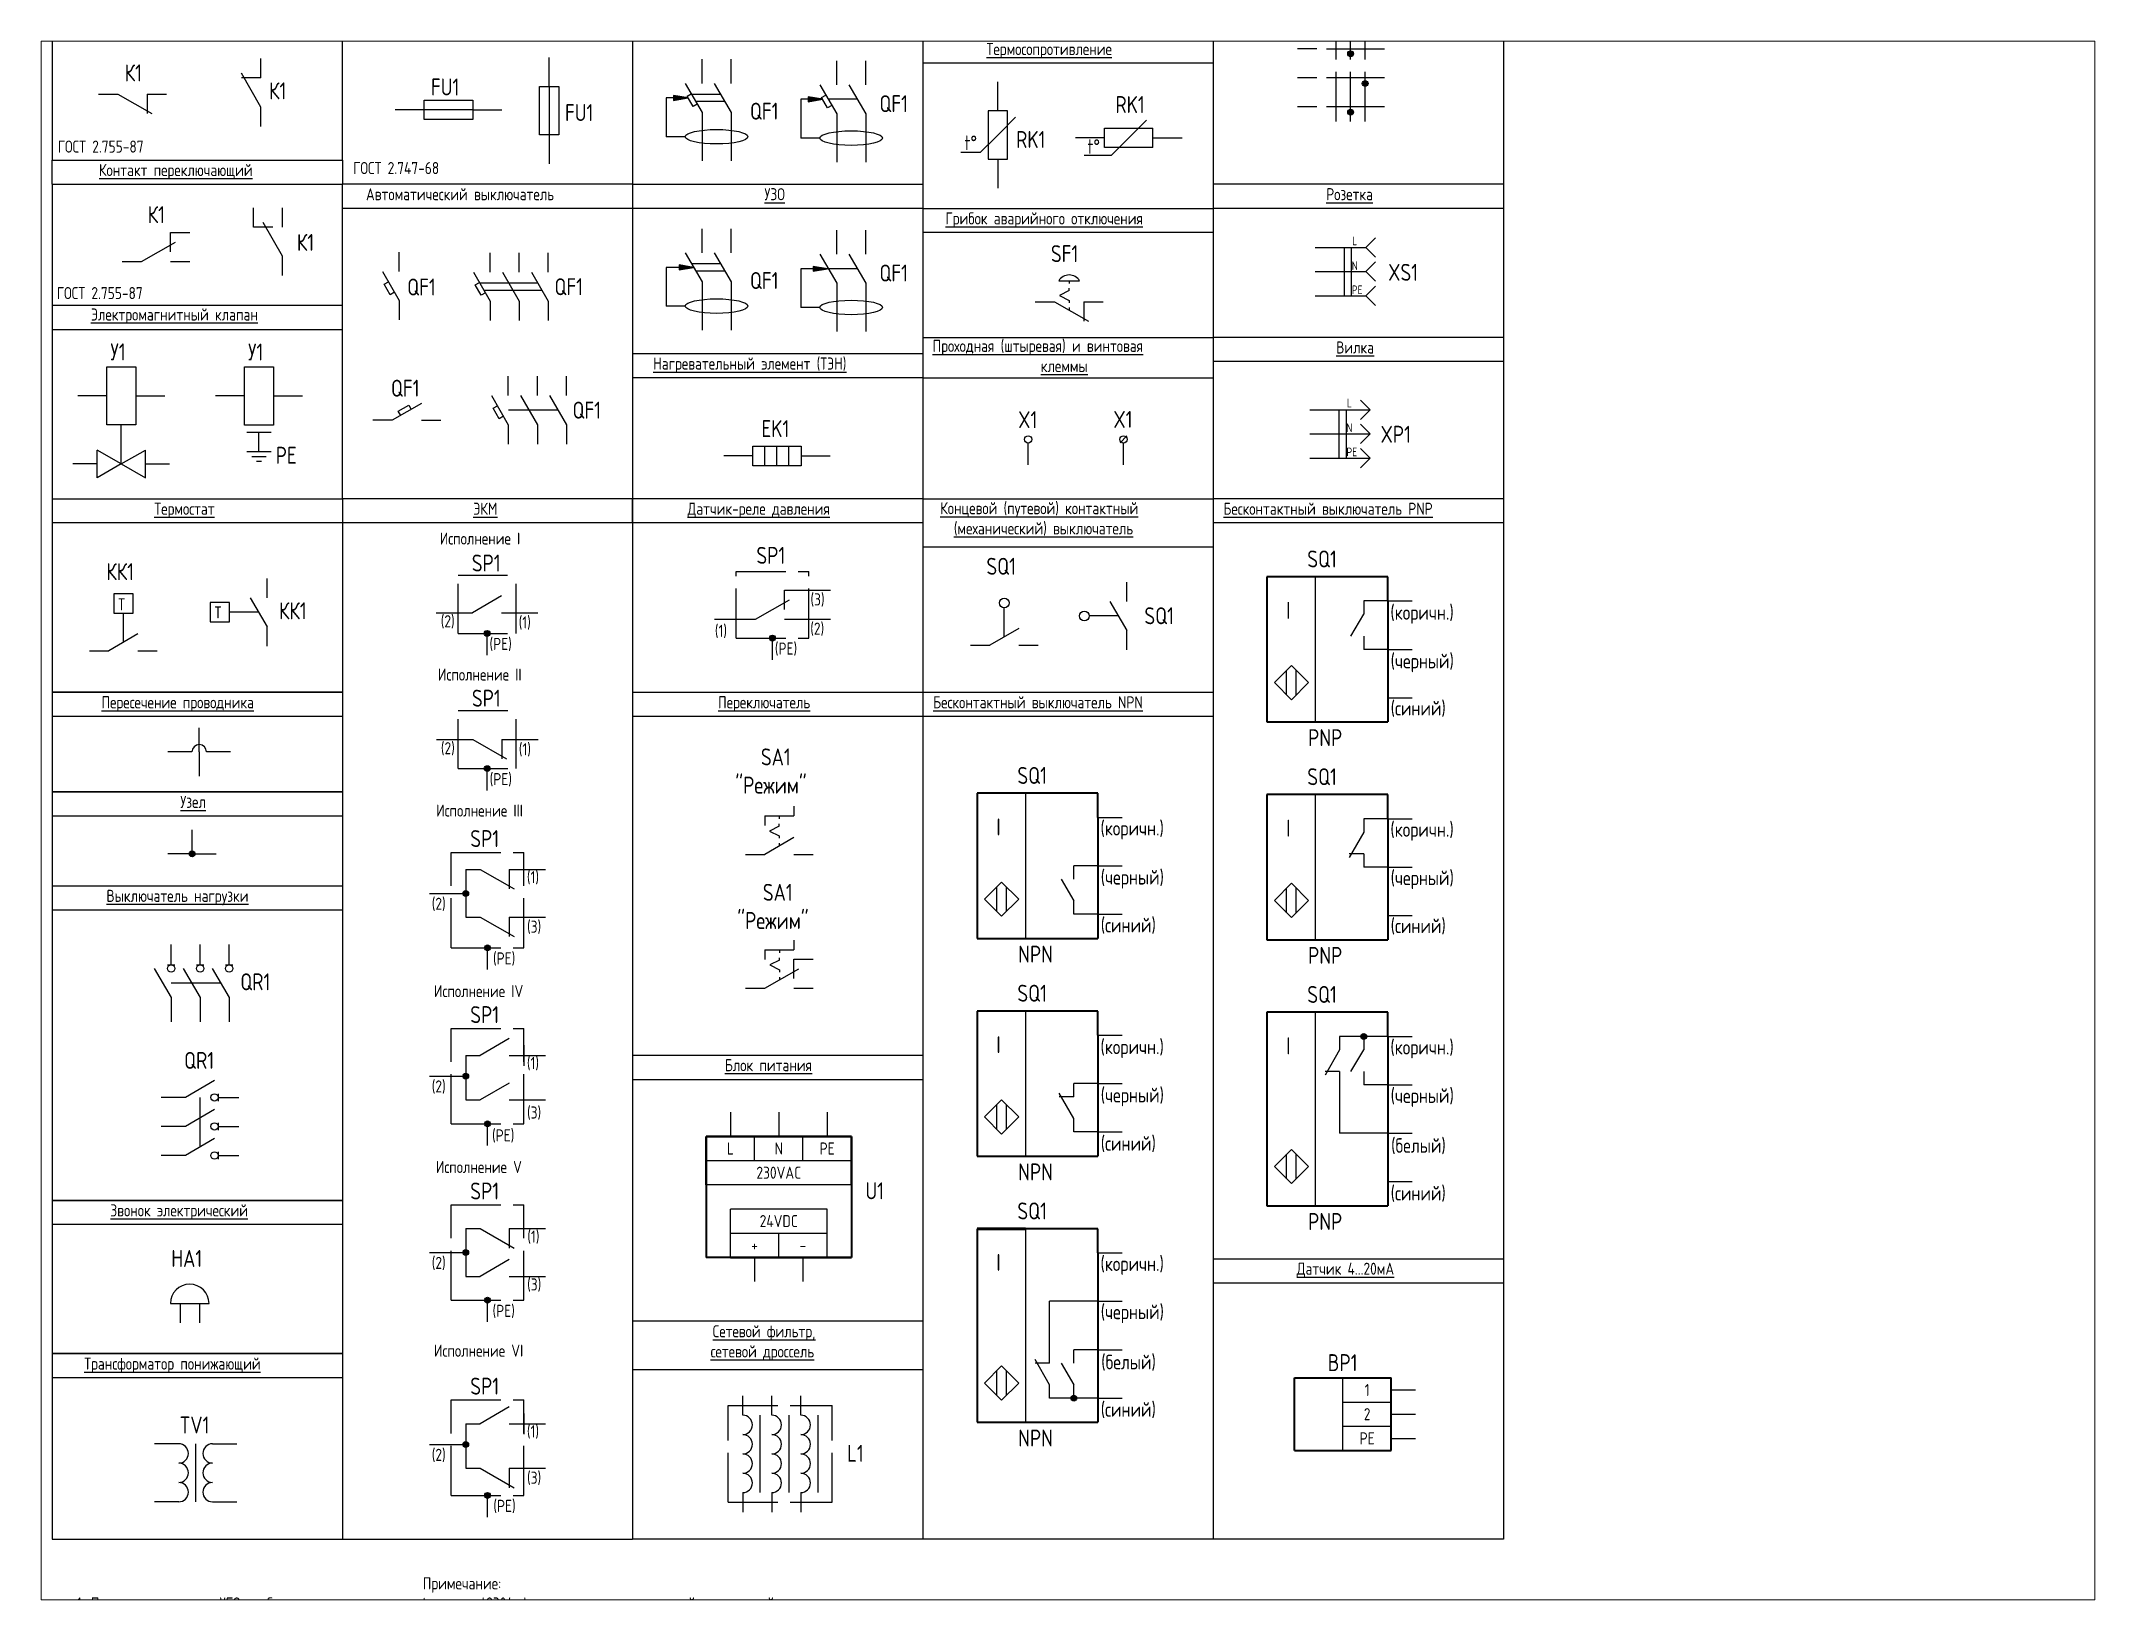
# Paper-space layout 'Лист1' of a CAD drawing. Header units: millimetres. Extents: x 26 to 231, y 20 to 176.
# The model-space entities are those that its viewports show. They can reach past a viewport. Long polylines and large blocks are cut down to what shows.
import ezdxf
from ezdxf.enums import TextEntityAlignment as Align

# ---------------------------------------------------------------- set-up
doc = ezdxf.new("R2010")
doc.units = ezdxf.units.MM
doc.set_wipeout_variables(frame=1)
doc.linetypes.add('ACAD_ISO02W100', pattern=[15, 12, -3])
doc.styles.add('GOST 2.304', font='CS_Gost2304.shx')
doc.styles.add('ГОСТ 2.304', font='CS_Gost2304.shx')

psp = doc.layouts.new('Лист1')

msp = doc.modelspace()

# ---------------------------------------------------------------- texts
at = {"color": 0, "linetype": 'Continuous', "lineweight": -2, "style": 'GOST 2.304'}
msp.add_text('t°', height=3, dxfattribs=at).set_placement((189.9, 288.57), align=Align.MIDDLE_CENTER)
at = {"linetype": 'Continuous', "lineweight": 25, "style": 'ГОСТ 2.304'}
for s, p in [('L', (268.75, 267.39)), ('N', (268.65, 262.26)), ('PE', (268.66, 257.27)), ('L', (267.63, 233.88)), ('N', (267.54, 228.75)), ('PE', (267.55, 223.76))]:
    msp.add_text(s, height=1.8, dxfattribs=at).set_placement(p)
at = {"style": 'ГОСТ 2.304'}
for s, height, p in [('SQ1', 3.5, (259.47, 200.8)), ('(3)', 2.5, (156.76, 192.94)), ('Т', 2.5, (13.65, 191.93)), ('Т', 2.5, (33.57, 190.24)), ('I', 3.5, (255.1, 190.18)), ('(коричн.)', 3, (276.64, 189.99)), ('(1)', 2.5, (137, 186.44)), ('(2)', 2.5, (156.72, 186.91)), ('(черный)', 3, (276.69, 179.95)), ('(синий)', 3, (276.7, 170.2)), ('PNP', 3.5, (259.63, 163.87)), ('SQ1', 3.5, (199.54, 156.06)), ('SQ1', 3.5, (259.47, 155.8)), ('I', 3.5, (195.18, 145.43)), ('(коричн.)', 3, (216.71, 145.4)), ('I', 3.5, (255.1, 145.18)), ('(коричн.)', 3, (276.64, 145.14)), ('(черный)', 3, (216.76, 135.26)), ('(черный)', 3, (276.69, 135.14)), ('(синий)', 3, (216.77, 125.38)), ('(синий)', 3, (276.7, 125.23)), ('NPN', 3.5, (199.71, 119.12)), ('PNP', 3.5, (259.63, 118.87)), ('SQ1', 3.5, (199.54, 111.06)), ('SQ1', 3.5, (259.47, 110.8)), ('I', 3.5, (195.18, 100.43)), ('(коричн.)', 3, (216.71, 100.21)), ('I', 3.5, (255.1, 100.18)), ('(коричн.)', 3, (276.64, 100.14)), ('(черный)', 3, (216.76, 90.25)), ('(черный)', 3, (276.69, 90.13)), ('(синий)', 3, (216.77, 80.26)), ('(белый)', 3, (276.8, 79.83)), ('NPN', 3.5, (199.71, 74.12)), ('(синий)', 3, (276.7, 69.98)), ('SQ1', 3.5, (199.54, 66.06)), ('PNP', 3.5, (259.63, 63.87)), ('I', 3.5, (195.18, 55.43)), ('(коричн.)', 3, (216.71, 55.4)), ('(черный)', 3, (216.76, 45.44)), ('(белый)', 3, (216.87, 35.08)), ('(синий)', 3, (216.77, 25.28)), ('NPN', 3.5, (199.71, 19.12))]:
    msp.add_text(s, height=height, dxfattribs=at).set_placement(p)
at = {"color": 7, "style": 'ГОСТ 2.304'}
msp.add_text('U1', height=3.5, dxfattribs=at).set_placement((170.05, 71.97), align=Align.MIDDLE_CENTER)
at = {"attachment_point": 1, "style": 'ГОСТ 2.304'}
for s, width, heights, insert, char_height in [('\\pi11.187;{\\LКонтакт размыкающий}', 60, [3.27], (0, 314.18), 2.5), ('\\pi16.906;Предохранитель', 60, [3.27], (60, 314.18), 2.5), ('\\pi19.617;{\\LДифавтомат}', 60, [3.27], (120, 314.18), 2.5), ('\\pi13.156;{\\LТермосопротивление}', 60, [3.27], (180, 309.18), 2.5), ('\\pi1.0831;К1', 6.0162, [0], (13.9, 304.76), 3.5), ('\\pi-0.22942;FU1', 6.0162, [0], (78.53, 301.84), 3.5), ('\\pi1.0831;К1', 6.0162, [0], (43.76, 301.05), 3.5), ('\\pi-0.31692;QF1', 6.0162, [0], (171.33, 298.39), 3.5), ('\\pi-0.40442;RK1', 6.0162, [0], (220.2, 298.21), 3.5), ('\\pi-0.22942;FU1', 6.0162, [0], (106.24, 296.55), 3.5), ('\\pi-0.31692;QF1', 6.0162, [0], (144.57, 296.84), 3.5), ('\\pi9.6875;{\\LКонтакт переключающий}', 60, [3.27], (0, 284.18), 2.5), ('\\pi4.875;Автоматический выключатель', 60, [3.27], (60, 279.18), 2.5), ('\\pi27.248;{\\LУЗО}', 60, [3.27], (120, 279.18), 2.5), ('\\pi23.375;{\\LРозетка}', 60, [3.27], (240, 279.18), 2.5), ('\\pi1.0831;К1', 6.0162, [0], (18.66, 275.46), 3.5), ('\\pi4.6562;{\\LГрибок аварийного отключения}', 60, [3.27], (180, 274.18), 2.5), ('\\pi1.0831;К1', 6.0162, [0], (49.5, 269.72), 3.5), ('\\pi-0.31692;QF1', 6.0162, [0], (171.33, 263.39), 3.5), ('\\pi-0.28006;SF1', 6.0162, [0], (206.74, 267.4), 3.5), ('\\pi-0.53567;XS1', 6.0162, [0], (276.72, 263.54), 3.5), ('\\pi-0.31692;QF1', 6.0162, [0], (73.72, 260.5), 3.5), ('\\pi-0.31692;QF1', 6.0162, [0], (104.16, 260.56), 3.5), ('\\pi-0.31692;QF1', 6.0162, [0], (144.57, 261.84), 3.5), ('\\pi7.9687;{\\LЭлектромагнитный клапан}', 60, [3.27], (0.06, 254.32), 2.5), ('\\pi0.99247;У1', 6.0162, [0], (11.06, 247.1), 3.5), ('\\pi0.99247;У1', 6.0162, [0], (39.52, 247.07), 3.5), ('\\pi2;{\\LПроходная (штыревая) и винтовая \\P\\pi24.375;клеммы}', 60, [8.02], (180, 247.84), 2.5), ('\\pi25.437;{\\LВилка}', 60, [3.27], (240, 247.51), 2.5), ('\\pi4.2485;{\\LНагревательный элемент (ТЭН)}', 60, [3.27], (120, 244.18), 2.5), ('\\pi-0.31692;QF1', 6.0162, [0], (70.36, 239.59), 3.5), ('\\pi-0.31692;QF1', 6.0162, [0], (107.89, 235.05), 3.5), ('\\pi-0.22942;EK1', 6.0162, [0], (146.86, 231.24), 3.5), ('\\pi0.90808;X1', 6.0162, [0], (198.79, 233.08), 3.5), ('\\pi0.90808;X1', 6.0162, [0], (218.47, 233.14), 3.5), ('\\pi-0.57942;XP1', 6.0162, [0], (275.19, 230.07), 3.5), ('\\pi0.73308;PE', 6.0162, [0], (45.48, 225.73), 3.5), ('\\pi21.117;{\\LТермостат}', 60, [3.27], (0, 214.18), 2.5), ('\\pi27.063;{\\LЭКМ}', 60, [3.27], (60, 214.18), 2.5), ('\\pi11.344;{\\LДатчик-реле давления}', 60, [3.27], (120, 214.18), 2.5), ('\\pi3.5937;{\\LКонцевой (путевой) контактный \\P\\pi6.4048;(механический) выключатель  }', 60, [8.55], (180, 214.29), 2.5), ('\\pi2.125;{\\LБесконтактный выключатель PNP}', 60, [2.24], (240, 214.18), 2.5), ('\\pi20.125;Исполнение I', 60, [0], (60, 208.03), 2.5), ('\\pi-0.45506;SP1', 6.0162, [0], (146.04, 205.05), 3.5), ('\\pi-0.40442;КК1', 6.0162, [0], (11.59, 201.68), 3.5), ('\\pi-0.45506;SP1', 6.0162, [0], (87.2, 203.46), 3.5), ('\\pi-0.54256;SQ1', 6.0162, [0], (193.68, 202.79), 3.5), ('\\pi-0.40442;КК1', 6.0162, [0], (47.28, 193.59), 3.5), ('\\pi-0.54256;SQ1', 6.0162, [0], (226.34, 192.56), 3.5), ('\\pi19.75;Исполнение II', 60, [0], (60, 179.91), 2.5), ('\\pi10.187;{\\LПересечение проводника}', 60, [3.27], (0, 174.18), 2.5), ('\\pi-0.45506;SP1', 6.0162, [0], (87.23, 175.52), 3.5), ('\\pi17.656;{\\LПереключатель}', 60, [3.27], (120, 174.18), 2.5), ('\\pi2.125;{\\LБесконтактный выключатель NPN}', 60, [3.27], (180, 174.18), 2.5), ('\\pi-0.71756;SA1\\P\\pi-6.0044;"Режим"', 6.0162, [0], (147.23, 163.39), 3.5), ('\\pi26.498;{\\LУзел}', 60, [3.27], (0, 153.59), 2.5), ('\\pi19.375;Исполнение III', 60, [0], (60, 151.81), 2.5), ('\\pi-0.45506;SP1', 6.0162, [0], (86.89, 146.51), 3.5), ('\\pi11.219;{\\LВыключатель нагрузки}', 60, [4.13], (0, 134.18), 2.5), ('\\pi-0.71756;SA1\\P\\pi-6.0044;"Режим"', 6.0162, [0], (147.63, 135.41), 3.5), ('\\pi-0.49192;QR1', 6.0162, [0], (39.39, 116.91), 3.5), ('\\pi18.938;Исполнение IV', 60, [0], (60, 114.49), 2.5), ('\\pi-0.45506;SP1', 6.0162, [0], (86.89, 110.13), 3.5), ('\\pi-0.49192;QR1', 6.0162, [0], (27.77, 100.67), 3.5), ('\\pi19.062;{\\LБлок питания}', 60, [9.46], (120, 99.19), 2.5), ('\\pi19.313;Исполнение V', 60, [0], (60, 78.15), 2.5), ('\\pi-0.45506;SP1', 6.0162, [0], (86.89, 73.68), 3.5), ('\\pi12.027;{\\LЗвонок электрический}', 60, [3.27], (0, 69.18), 2.5), ('\\pi-0.62317;HA1', 6.0162, [0], (25.25, 59.74), 3.5), ('\\pi17.281;{\\LДатчик 4...20мА}', 60, [9.46], (240, 57.12), 2.5), ('\\pi16.56;{\\LСетевой фильтр,\\P\\pi16.117;сетевой дроссель}', 60, [9.46], (120, 44.19), 2.5), ('\\pi18.938;Исполнение VI', 60, [0], (60, 40.18), 2.5), ('\\pi6.625;{\\LТрансформатор понижающий}', 60, [3.27], (0, 37.51), 2.5), ('BP1', 6.0162, [0], (263.71, 38.21), 3.5), ('\\pi-0.45506;SP1', 6.0162, [0], (86.89, 33.35), 3.5), ('TV1', 6.0162, [0], (26.34, 25.32), 3.5), ('\\pi1.2581;L1', 6.0162, [0], (163.08, 19.47), 3.5)]:
    msp.add_mtext_dynamic_manual_height_columns(s, width=width, gutter_width=25, heights=heights, dxfattribs=dict(at, insert=insert, char_height=char_height))
at = {"style": 'ГОСТ 2.304'}
for s, insert, char_height, width, attachment_point in [('ГОСТ 2.755-87', (1.15, 289.02), 2.5, 23.5594, 1), ('ГОСТ 2.747-68', (62.22, 284.59), 2.5, 23.7563, 1), ('ГОСТ 2.755-87', (0.97, 258.75), 2.5, 23.5594, 1), ('(2)', (80.33, 190.93), 2.5, 2.9935, 1), ('(1)', (96.44, 190.69), 2.5, 2.9935, 1), ('(PE)', (90.41, 186.24), 2.5, 2.9935, 1), ('(PE)', (149.4, 185.28), 2.5, 2.9935, 1), ('(2)', (80.36, 164.7), 2.5, 2.9935, 1), ('(1)', (96.47, 164.47), 2.5, 2.9935, 1), ('(PE)', (90.44, 158.3), 2.5, 2.9935, 1), ('(1)', (98.14, 138.04), 2.5, 2.9935, 1), ('(2)', (78.47, 132.55), 2.5, 2.9935, 1), ('(3)', (98.17, 127.81), 2.5, 2.9935, 1), ('(PE)', (91.13, 121.25), 2.5, 2.9935, 1), ('(1)', (98.14, 99.62), 2.5, 2.9935, 1), ('(2)', (78.47, 94.79), 2.5, 2.9935, 1), ('(3)', (98.17, 89.4), 2.5, 2.9935, 1), ('(PE)', (90.94, 84.68), 2.5, 2.9935, 1), ('(1)', (98.23, 63.76), 2.5, 2.9935, 1), ('(2)', (78.47, 58.33), 2.5, 2.9935, 1), ('(3)', (98.19, 53.87), 2.5, 2.9935, 1), ('(PE)', (91.04, 48.41), 2.5, 2.9935, 1), ('(1)', (98.14, 23.5), 2.5, 2.9935, 1), ('(2)', (78.47, 18.66), 2.5, 2.9935, 1), ('(3)', (98.17, 13.93), 2.5, 2.9935, 1), ('(PE)', (91.21, 8.11), 2.5, 2.9935, 1), ('{\\H0.1x;Примечание: \\P1. При использовании УГО необходимо установить шрифт cs_gost2304.shx в папку с установленной программой, например: \\H0.99999x;C:\\\\Program Files\\\\Autodesk\\\\AutoCAD 2015\\\\Fonts (или в аналогичную папку вашей версии AutoCAD).^J2. Условные графические обозначения (УГО), примененные в настоящем документе, сформированы на базе электрических принципиальных схем проектов и решений разработчика и могут частично отличаться от УГО ГОСТ ЕСКД. При разработке конструкторской документации (КД) УГО уточнить.}', (84.72, -7.9), 25, 169.2927, 2)]:
    msp.add_mtext(s, dxfattribs=dict(at, insert=insert, char_height=char_height, width=width, attachment_point=attachment_point))
at = {"color": 0, "lineweight": -2, "char_height": 2.5, "attachment_point": 5, "line_spacing_factor": 0.9, "style": 'ГОСТ 2.304'}
for s, insert, width in [('\\A1;L', (140.21, 80.71), 10), ('\\A1;N', (150.21, 80.71), 10), ('\\A1;PE', (160.21, 80.71), 10), ('\\A1;230VAC', (150.21, 75.71), 30), ('\\A1;24VDC', (150.21, 65.71), 20), ('\\A1;+', (145.21, 60.71), 10), ('\\A1;-', (155.21, 60.71), 10)]:
    msp.add_mtext(s, dxfattribs=dict(at, insert=insert, width=width))
at = {"char_height": 2.5, "width": 10, "attachment_point": 5, "line_spacing_factor": 0.9, "style": 'ГОСТ 2.304'}
for s, insert in [('\\A1;1', (271.84, 30.81)), ('\\A1;2', (271.84, 25.81)), ('\\A1;PE', (271.84, 20.81))]:
    msp.add_mtext(s, dxfattribs=dict(at, insert=insert))

# ---------------------------------------------------------------- hatches: boundary and pattern name
h = msp.add_hatch(color=256)
h.dxf.hatch_style = 1
h.paths.add_polyline_path([(269.03, 306.97, 1), (267.83, 306.97, 1)])
at = {"linetype": 'ByBlock', "lineweight": -2}
for points in [[(128.46, 298.32), (128.46, 297.32), (131.46, 297.82)], [(156.29, 298.04), (156.29, 297.04), (159.29, 297.54)], [(129.61, 263.32), (129.61, 262.32), (132.61, 262.82)], [(157.31, 263.02), (157.31, 262.02), (160.31, 262.52)]]:
    msp.add_hatch(color=0, dxfattribs=at).paths.add_polyline_path(points)
h = msp.add_hatch(color=256)
h.dxf.hatch_style = 1
h.paths.add_polyline_path([(272.03, 300.81, 1), (270.83, 300.81, 1)])
h = msp.add_hatch(color=256)
h.dxf.hatch_style = 1
h.paths.add_polyline_path([(269.03, 294.88, 1), (267.83, 294.88, 1)])
h = msp.add_hatch(color=256)
h.dxf.hatch_style = 1
h.paths.add_polyline_path([(90.51, 187.17, 1), (89.31, 187.17, 1)])
h = msp.add_hatch(color=256)
h.dxf.hatch_style = 1
h.paths.add_polyline_path([(149.5, 186.21, 1), (148.3, 186.21, 1)])
h = msp.add_hatch(color=256)
h.dxf.hatch_style = 1
h.paths.add_polyline_path([(90.54, 159.23, 1), (89.34, 159.23, 1)])
h = msp.add_hatch(color=256)
h.dxf.hatch_style = 1
h.paths.add_polyline_path([(29.53, 141.59, 1), (28.33, 141.59, 1)])
h = msp.add_hatch(color=256)
h.dxf.hatch_style = 1
h.paths.add_polyline_path([(86.1, 133.43, 1), (84.9, 133.43, 1)])
h = msp.add_hatch(color=256)
h.dxf.hatch_style = 1
h.paths.add_polyline_path([(90.6, 122.19, 1), (89.4, 122.19, 1)])
h = msp.add_hatch(color=256)
h.dxf.hatch_style = 1
h.paths.add_polyline_path([(271.73, 103.87, 1), (270.53, 103.87, 1)])
h = msp.add_hatch(color=256)
h.dxf.hatch_style = 1
h.paths.add_polyline_path([(86.1, 95.67, 1), (84.9, 95.67, 1)])
h = msp.add_hatch(color=256)
h.dxf.hatch_style = 1
h.paths.add_polyline_path([(90.6, 85.81, 1), (89.4, 85.81, 1)])
h = msp.add_hatch(color=256)
h.dxf.hatch_style = 1
h.paths.add_polyline_path([(86.1, 59.22, 1), (84.9, 59.22, 1)])
h = msp.add_hatch(color=256)
h.dxf.hatch_style = 1
h.paths.add_polyline_path([(90.6, 49.36, 1), (89.4, 49.36, 1)])
h = msp.add_hatch(color=256)
h.dxf.hatch_style = 1
h.paths.add_polyline_path([(211.8, 29.13, 1), (210.6, 29.13, 1)])
h = msp.add_hatch(color=256)
h.dxf.hatch_style = 1
h.paths.add_polyline_path([(86.1, 19.55, 1), (84.9, 19.55, 1)])
h = msp.add_hatch(color=256)
h.dxf.hatch_style = 1
h.paths.add_polyline_path([(90.6, 9.03, 1), (89.4, 9.03, 1)])

# ---------------------------------------------------------------- linework, layer by layer
for p, q in [((300, 425), (300, 295)), ((120, 325), (120, 295)), ((180, 320), (180, 290)), ((240, 320), (240, 290)), ((0, 310), (0, 315)), ((60, 315), (60, 310)), ((0, 310), (60, 310)), ((0, 310), (0, 285)), ((60, 285), (60, 310)), ((120, 310), (60, 310)), ((180, 310), (120, 310)), ((240, 310), (180, 310)), ((43.15, 301.95), (43.15, 305.95)), ((102.74, 300.2), (102.74, 306.2)), ((261.43, 307.96), (257.43, 307.96)), ((263.43, 307.96), (275.43, 307.96)), ((43.15, 295.95), (39.15, 302.95)), ((43.15, 301.95), (39.15, 301.95)), ((240, 305), (180, 305)), ((261.43, 301.96), (257.43, 301.96)), ((275.43, 301.96), (263.43, 301.96)), ((9.61, 298.6), (13.61, 298.6)), ((13.61, 298.6), (20.61, 294.6)), ((19.61, 298.6), (23.61, 298.6)), ((19.61, 298.6), (19.61, 294.6)), ((76.93, 297.4), (86.93, 297.4)), ((76.93, 293.4), (76.93, 297.4)), ((86.93, 297.4), (86.93, 293.4)), ((100.74, 290.2), (100.74, 300.2)), ((100.74, 300.2), (104.74, 300.2)), ((102.74, 300.2), (102.74, 290.2)), ((104.74, 300.2), (104.74, 290.2)), ((128.46, 297.82), (126.96, 297.82)), ((126.96, 297.82), (126.96, 289.81)), ((138.18, 298.56), (132.18, 298.56)), ((156.29, 297.54), (154.79, 297.54)), ((154.79, 297.54), (154.79, 289.53)), ((43.15, 291.95), (43.15, 295.95)), ((76.93, 295.4), (70.93, 295.4)), ((86.93, 295.4), (76.93, 295.4)), ((86.93, 293.4), (76.93, 293.4)), ((86.93, 295.4), (92.93, 295.4)), ((120, 295), (120, 290)), ((139.05, 297.06), (133.05, 297.06)), ((261.43, 295.96), (257.43, 295.96)), ((275.43, 295.96), (263.43, 295.96)), ((300, 295), (300, 290)), ((104.74, 290.2), (100.74, 290.2)), ((102.74, 290.2), (102.74, 284.2)), ((120, 290), (120, 215)), ((180, 290), (180, 285)), ((240, 290), (240, 285)), ((300, 290), (300, 263.33)), ((0, 285), (60, 285)), ((0, 280), (0, 285)), ((0, 285), (60, 285)), ((60, 285), (60, 280)), ((180, 285), (180, 255)), ((191.84, 286.54), (187.84, 286.54)), ((240, 285), (240, 263.33)), ((0, 280), (60, 280)), ((0, 280), (0, 250)), ((60, 215), (60, 280)), ((120, 280), (60, 280)), ((120, 280), (180, 280)), ((300, 280), (240, 280)), ((41.6, 271.11), (41.6, 275.11)), ((47.6, 265.11), (43.6, 272.11)), ((47.6, 271.11), (47.6, 275.11)), ((120, 275), (60, 275)), ((180, 275), (120, 275)), ((180, 275), (240, 275)), ((300, 275), (240, 275)), ((18.49, 264), (25.49, 268)), ((24.49, 266), (24.49, 270)), ((24.49, 270), (28.49, 270)), ((45.6, 271.11), (41.6, 271.11)), ((240, 270), (180, 270)), ((271.57, 266.94), (273.57, 268.94)), ((14.49, 264), (18.49, 264)), ((24.49, 264), (28.49, 264)), ((47.6, 261.11), (47.6, 265.11)), ((71.75, 261.94), (71.75, 265.94)), ((90.57, 261.81), (90.57, 265.81)), ((96.57, 261.81), (96.57, 265.81)), ((102.57, 261.81), (102.57, 265.81)), ((138.18, 263.56), (132.18, 263.56)), ((240, 263.33), (240, 255)), ((261.07, 266.94), (271.57, 266.94)), ((267.07, 266.94), (267.07, 256.94)), ((268.57, 266.94), (268.57, 256.94)), ((273.57, 264.94), (271.57, 266.94)), ((271.57, 261.94), (273.57, 263.94)), ((300, 263.33), (300, 258.33)), ((100.4, 259.56), (88.4, 259.56)), ((129.61, 262.82), (126.96, 262.82)), ((126.96, 262.82), (126.96, 254.81)), ((139.05, 262.06), (133.05, 262.06)), ((154.79, 262.54), (154.79, 254.53)), ((157.31, 262.52), (154.79, 262.52)), ((208.08, 260), (212.41, 260)), ((261.07, 261.94), (271.57, 261.94)), ((273.57, 259.94), (271.57, 261.94)), ((0, 255), (60, 255)), ((71.75, 255.94), (71.75, 251.94)), ((101.27, 258.06), (89.27, 258.06)), ((90.57, 255.81), (90.57, 251.81)), ((96.57, 255.81), (96.57, 251.81)), ((102.57, 255.81), (102.57, 251.81)), ((180, 255), (180, 250)), ((203.24, 255.71), (207.24, 255.71)), ((207.24, 255.71), (214.24, 251.71)), ((213.24, 255.71), (217.24, 255.71)), ((213.24, 255.71), (213.24, 251.71)), ((240, 255), (240, 215)), ((261.07, 256.94), (271.57, 256.94)), ((271.57, 256.94), (273.57, 258.94)), ((273.57, 254.94), (271.57, 256.94)), ((300, 258.33), (300, 215)), ((0, 250), (60, 250)), ((0, 250), (0, 215)), ((180, 250), (180, 215)), ((180, 248.33), (240, 248.33)), ((300, 248.33), (240, 248.33)), ((11.29, 242.26), (17.29, 242.26)), ((11.29, 230.26), (11.29, 242.26)), ((17.29, 242.26), (17.29, 230.26)), ((39.75, 242.23), (45.75, 242.23)), ((39.75, 230.23), (39.75, 242.23)), ((45.75, 242.23), (45.75, 230.23)), ((120, 245), (180, 245)), ((300, 243.33), (240, 243.33)), ((94.3, 236.3), (94.3, 240.3)), ((100.3, 236.3), (100.3, 240.3)), ((106.3, 236.3), (106.3, 240.3)), ((180, 240), (120, 240)), ((180, 240), (240, 240)), ((11.29, 236.26), (5.29, 236.26)), ((17.29, 236.26), (23.29, 236.26)), ((39.75, 236.23), (33.75, 236.23)), ((45.75, 236.23), (51.75, 236.23)), ((272.49, 233.4), (270.49, 235.4)), ((17.29, 230.26), (11.29, 230.26)), ((45.75, 230.23), (39.75, 230.23)), ((70.32, 231.21), (66.32, 231.21)), ((76.32, 231.21), (80.32, 231.21)), ((94.3, 230.3), (94.3, 226.3)), ((100.3, 230.3), (100.3, 226.3)), ((106.3, 230.3), (106.3, 226.3)), ((259.98, 233.4), (272.49, 233.4)), ((265.98, 233.4), (265.98, 223.4)), ((267.49, 233.4), (267.49, 223.4)), ((270.49, 231.4), (272.49, 233.4)), ((272.49, 228.4), (270.49, 230.4)), ((14.29, 222.18), (9.29, 225.06)), ((9.29, 219.29), (9.29, 225.06)), ((14.29, 222.18), (19.29, 225.06)), ((19.29, 219.29), (19.29, 225.06)), ((40.25, 228.73), (45.25, 228.73)), ((42.75, 224.73), (42.75, 228.73)), ((144.82, 225.83), (154.82, 225.83)), ((144.82, 221.83), (144.82, 225.83)), ((147.32, 221.83), (147.32, 225.83)), ((149.82, 221.83), (149.82, 225.83)), ((152.32, 221.83), (152.32, 225.83)), ((154.82, 225.83), (154.82, 221.83)), ((222.16, 227.97), (220.75, 226.55)), ((259.98, 228.4), (272.49, 228.4)), ((270.49, 226.4), (272.49, 228.4)), ((272.49, 223.4), (270.49, 225.4)), ((9.29, 222.18), (4.29, 222.18)), ((14.29, 222.18), (9.29, 219.29)), ((14.29, 222.18), (19.29, 219.29)), ((19.29, 222.18), (24.29, 222.19)), ((40.25, 224.73), (45.25, 224.73)), ((41.25, 223.73), (44.25, 223.73)), ((42.25, 222.73), (43.25, 222.73)), ((144.82, 223.83), (138.82, 223.83)), ((154.82, 221.83), (144.82, 221.83)), ((154.82, 223.83), (160.82, 223.83)), ((259.98, 223.4), (272.49, 223.4)), ((270.49, 221.4), (272.49, 223.4)), ((0, 215), (60, 215)), ((0, 215), (0, 0)), ((120, 215), (60, 215)), ((60, 215), (60, 210)), ((180, 215), (120, 215)), ((120, 215), (120, 0)), ((120, 210), (120, 215)), ((180, 215), (240, 215)), ((180, 215), (180, 0)), ((300, 215), (240, 215)), ((240, 215), (240, 0)), ((300, 215), (300, 0)), ((60, 210), (0, 210)), ((60, 210), (60, 170)), ((120, 210), (60, 210)), ((180, 210), (120, 210)), ((300, 210), (240, 210)), ((240, 205), (180, 205)), ((16.74, 195.34), (12.74, 195.34)), ((12.74, 195.34), (12.74, 191.34)), ((16.74, 191.34), (16.74, 195.34)), ((44.44, 194.54), (44.44, 198.54)), ((151.4, 192.08), (151.4, 196.08)), ((151.4, 196.08), (160.9, 196.08)), ((222.13, 193.77), (222.13, 197.77)), ((261.13, 198.87), (261.13, 168.87)), ((12.74, 191.34), (16.74, 191.34)), ((36.69, 193.54), (32.69, 193.54)), ((32.69, 193.54), (32.69, 189.54)), ((36.69, 189.54), (36.69, 193.54)), ((40.94, 194.54), (44.44, 188.54)), ((79.41, 191.45), (86.91, 191.45)), ((92.91, 194.95), (86.91, 191.45)), ((92.91, 191.45), (100.41, 191.45)), ((145.4, 190.08), (152.4, 194.08)), ((218.63, 193.77), (222.13, 187.77)), ((268.5, 186.62), (271.13, 191.12)), ((276.13, 193.87), (271.13, 193.87)), ((271.13, 193.87), (271.13, 191.12)), ((276.13, 193.87), (281.13, 193.87)), ((17.74, 187.09), (11.74, 183.59)), ((32.69, 189.54), (36.69, 189.54)), ((44.44, 184.54), (44.44, 188.54)), ((89.91, 182.67), (89.91, 187.17)), ((136.9, 190.08), (144.4, 190.08)), ((141.4, 190.08), (145.4, 190.08)), ((151.4, 190.08), (160.9, 190.08)), ((199.82, 188.21), (193.82, 184.71)), ((222.13, 183.77), (222.13, 187.77)), ((7.74, 183.59), (11.74, 183.59)), ((17.74, 183.59), (21.74, 183.59)), ((148.9, 181.71), (148.9, 186.21)), ((189.82, 184.71), (193.82, 184.71)), ((199.82, 184.71), (203.82, 184.71)), ((271.13, 186.62), (271.13, 183.87)), ((276.13, 183.87), (271.13, 183.87)), ((276.13, 183.87), (281.13, 183.87)), ((252.67, 176.99), (256.2, 180.52)), ((255.2, 174.45), (255.2, 179.52)), ((256.2, 180.52), (259.74, 176.99)), ((257.2, 174.45), (257.2, 179.52)), ((0, 175), (60, 175)), ((60, 175), (0, 175)), ((120, 175), (180, 175)), ((180, 175), (240, 175)), ((256.2, 173.45), (252.67, 176.99)), ((259.74, 176.99), (256.2, 173.45)), ((60, 170), (0, 170)), ((60, 170), (60, 165)), ((180, 170), (120, 170)), ((240, 170), (180, 170)), ((276.13, 173.87), (281.13, 173.87)), ((30.4, 162.68), (30.4, 167.68)), ((28.9, 162.68), (23.9, 162.68)), ((30.4, 162.68), (30.4, 157.68)), ((36.9, 162.68), (31.9, 162.68)), ((60, 165), (60, 125)), ((79.44, 165.23), (86.94, 165.23)), ((86.94, 165.23), (93.94, 161.23)), ((92.94, 165.23), (100.44, 165.23)), ((92.94, 165.23), (92.94, 161.23)), ((89.94, 154.73), (89.94, 159.23)), ((0, 154.41), (60, 154.41)), ((60, 154.41), (0, 154.41)), ((201.2, 154.13), (201.2, 124.13)), ((261.13, 153.87), (261.13, 123.87)), ((60, 149.41), (0, 149.41)), ((147.3, 149.46), (153.3, 149.46)), ((147.3, 149.46), (147.3, 147.46)), ((153.3, 151.46), (153.3, 149.46)), ((216.2, 149.13), (221.2, 149.13)), ((276.13, 148.87), (271.13, 148.87)), ((271.13, 148.87), (271.13, 146.12)), ((276.13, 148.87), (281.13, 148.87)), ((28.93, 141.59), (28.93, 146.59)), ((153.3, 144.96), (147.3, 141.46)), ((271.13, 146.12), (268.13, 140.87)), ((28.93, 141.59), (23.93, 141.59)), ((28.93, 141.59), (33.93, 141.59)), ((143.3, 141.46), (147.3, 141.46)), ((153.3, 141.46), (157.3, 141.46)), ((271.13, 141.62), (268.13, 141.62)), ((271.13, 141.62), (271.13, 138.87)), ((85.5, 138.36), (88.5, 138.36)), ((85.5, 138.36), (85.5, 128.5)), ((88.5, 138.36), (95.5, 134.36)), ((94.5, 138.36), (102, 138.36)), ((94.5, 138.36), (94.5, 134.36)), ((208.57, 136.38), (211.2, 131.88)), ((216.2, 139.13), (211.2, 139.13)), ((211.2, 136.38), (211.2, 139.13)), ((216.2, 139.13), (221.2, 139.13)), ((276.13, 138.87), (271.13, 138.87)), ((276.13, 138.87), (281.13, 138.87)), ((0, 135), (60, 135)), ((78, 133.43), (85.5, 133.43)), ((192.74, 132.24), (196.27, 135.78)), ((196.27, 128.71), (192.74, 132.24)), ((195.27, 129.71), (195.27, 134.78)), ((196.27, 135.78), (199.81, 132.24)), ((199.81, 132.24), (196.27, 128.71)), ((197.27, 129.71), (197.27, 134.78)), ((211.2, 129.13), (211.2, 131.88)), ((252.67, 131.99), (256.2, 135.52)), ((256.2, 128.45), (252.67, 131.99)), ((255.2, 129.45), (255.2, 134.52)), ((256.2, 135.52), (259.74, 131.99)), ((259.74, 131.99), (256.2, 128.45)), ((257.2, 129.45), (257.2, 134.52)), ((60, 130), (0, 130)), ((85.5, 128.5), (88.5, 128.5)), ((88.5, 128.5), (95.5, 124.5)), ((94.5, 128.5), (102, 128.5)), ((94.5, 128.5), (94.5, 124.5)), ((216.2, 129.13), (211.2, 129.13)), ((216.2, 129.13), (221.2, 129.13)), ((276.13, 128.87), (281.13, 128.87)), ((60, 125), (60, 120)), ((153.34, 123.78), (153.34, 121.78)), ((60, 120), (60, 65)), ((90, 117.69), (90, 122.19)), ((147.34, 121.78), (153.34, 121.78)), ((147.34, 121.78), (147.34, 119.78)), ((153.34, 115.87), (153.34, 119.87)), ((153.34, 119.87), (157.34, 119.87)), ((23.84, 118.65), (25.34, 118.65)), ((29.84, 118.65), (31.34, 118.65)), ((35.84, 118.65), (37.34, 118.65)), ((147.34, 113.87), (154.34, 117.87)), ((143.34, 113.87), (147.34, 113.87)), ((153.34, 113.87), (157.34, 113.87)), ((201.2, 109.13), (201.2, 79.13)), ((261.13, 108.87), (261.13, 68.87)), ((94.5, 103.45), (88.5, 99.95)), ((97.5, 102.08), (97.5, 97.81)), ((216.2, 104.13), (221.2, 104.13)), ((271.13, 103.87), (266.13, 103.87)), ((266.13, 103.87), (266.13, 101.12)), ((276.13, 103.87), (271.13, 103.87)), ((271.13, 103.87), (271.13, 101.12)), ((276.13, 103.87), (281.13, 103.87)), ((85.5, 99.95), (88.5, 99.95)), ((85.5, 99.95), (85.5, 90.74)), ((94.5, 99.95), (102, 99.95)), ((120, 100), (180, 100)), ((120, 100), (180, 100)), ((266.13, 101.12), (263.13, 95.87)), ((268.5, 96.62), (271.13, 101.12)), ((78, 95.67), (85.5, 95.67)), ((94.5, 94.24), (88.5, 90.74)), ((120, 95), (180, 95)), ((120, 95), (180, 95)), ((216.2, 94.13), (211.2, 94.13)), ((211.2, 91.38), (211.2, 94.13)), ((216.2, 94.13), (221.2, 94.13)), ((266.13, 96.62), (263.13, 96.62)), ((266.13, 96.62), (266.13, 93.87)), ((266.13, 93.87), (266.13, 83.87)), ((271.13, 96.62), (271.13, 93.87)), ((276.13, 93.87), (271.13, 93.87)), ((276.13, 93.87), (281.13, 93.87)), ((34.31, 92.03), (34.31, 90.53)), ((85.5, 90.74), (88.5, 90.74)), ((94.5, 90.74), (102, 90.74)), ((192.74, 87.24), (196.27, 90.78)), ((195.27, 84.71), (195.27, 89.78)), ((196.27, 90.78), (199.81, 87.24)), ((197.27, 84.71), (197.27, 89.78)), ((211.2, 86.88), (208.2, 92.13)), ((211.2, 91.38), (208.2, 91.38)), ((34.31, 86.03), (34.31, 84.53)), ((90, 81.31), (90, 85.81)), ((196.27, 83.71), (192.74, 87.24)), ((199.81, 87.24), (196.27, 83.71)), ((211.2, 84.13), (211.2, 86.88)), ((216.2, 84.13), (211.2, 84.13)), ((216.2, 84.13), (221.2, 84.13)), ((276.13, 83.87), (266.13, 83.87)), ((276.13, 83.87), (281.13, 83.87)), ((34.31, 80.03), (34.31, 78.53)), ((135.21, 78.21), (145.21, 78.21)), ((145.21, 78.21), (155.21, 78.21)), ((155.21, 78.21), (165.21, 78.21)), ((252.67, 76.99), (256.2, 80.52)), ((256.2, 73.45), (252.67, 76.99)), ((255.2, 74.45), (255.2, 79.52)), ((256.2, 80.52), (259.74, 76.99)), ((259.74, 76.99), (256.2, 73.45)), ((257.2, 74.45), (257.2, 79.52)), ((276.13, 73.87), (281.13, 73.87)), ((0, 70), (60, 70)), ((60, 70), (0, 70)), ((60, 65), (0, 65)), ((60, 65), (60, 0)), ((85.5, 64.15), (88.5, 64.15)), ((85.5, 64.15), (85.5, 54.29)), ((88.5, 64.15), (95.5, 60.15)), ((94.5, 64.15), (102, 64.15)), ((94.5, 64.15), (94.5, 60.15)), ((201.2, 64.13), (201.2, 24.13)), ((140.21, 63.21), (150.21, 63.21)), ((150.21, 63.21), (160.21, 63.21)), ((78, 59.22), (85.5, 59.22)), ((94.5, 57.79), (88.5, 54.29)), ((216.2, 59.13), (221.2, 59.13)), ((240, 57.93), (300, 57.93)), ((240, 57.93), (300, 57.93)), ((85.5, 54.29), (88.5, 54.29)), ((94.5, 54.29), (102, 54.29)), ((240, 52.93), (300, 52.93)), ((240, 52.93), (300, 52.93)), ((24.43, 48.67), (32.43, 48.67)), ((26.43, 48.67), (26.43, 44.67)), ((30.43, 48.67), (30.43, 44.67)), ((90, 44.86), (90, 49.36)), ((216.2, 49.13), (206.2, 49.13)), ((206.2, 39.13), (206.2, 49.13)), ((216.2, 49.13), (221.2, 49.13)), ((180, 45), (120, 45)), ((0, 38.33), (60, 38.33)), ((60, 38.33), (0, 38.33)), ((206.2, 36.38), (206.2, 39.13)), ((216.2, 39.13), (211.2, 39.13)), ((211.2, 36.38), (211.2, 39.13)), ((216.2, 39.13), (221.2, 39.13)), ((180, 35), (120, 35)), ((192.74, 32.24), (196.27, 35.78)), ((195.27, 29.71), (195.27, 34.78)), ((196.27, 35.78), (199.81, 32.24)), ((197.27, 29.71), (197.27, 34.78)), ((206.2, 31.88), (203.2, 37.13)), ((206.2, 36.38), (203.2, 36.38)), ((208.57, 36.38), (211.2, 31.88)), ((60, 33.33), (0, 33.33)), ((196.27, 28.71), (192.74, 32.24)), ((199.81, 32.24), (196.27, 28.71)), ((206.2, 29.13), (206.2, 31.88)), ((211.2, 29.13), (211.2, 31.88)), ((266.84, 28.31), (266.84, 33.31)), ((276.84, 30.81), (281.84, 30.81)), ((94.5, 27.32), (88.5, 23.82)), ((97.5, 25.96), (97.5, 21.69)), ((142.76, 25.59), (142.76, 29.59)), ((148.76, 25.59), (148.76, 29.59)), ((154.76, 25.59), (154.76, 29.59)), ((211.2, 29.13), (206.2, 29.13)), ((216.2, 29.13), (211.2, 29.13)), ((216.2, 29.13), (221.2, 29.13)), ((266.84, 23.31), (266.84, 28.31)), ((266.84, 28.31), (276.84, 28.31)), ((276.84, 25.81), (281.84, 25.81)), ((85.5, 23.82), (88.5, 23.82)), ((85.5, 23.82), (85.5, 14.62)), ((94.5, 23.82), (102, 23.82)), ((266.84, 18.31), (266.84, 23.31)), ((266.84, 23.31), (276.84, 23.31)), ((26.16, 19.69), (21.16, 19.69)), ((29.66, 19.69), (29.66, 7.69)), ((33.16, 19.69), (38.16, 19.69)), ((78, 19.55), (85.5, 19.55)), ((276.84, 20.81), (281.84, 20.81)), ((85.5, 14.62), (88.5, 14.62)), ((88.5, 14.62), (95.5, 10.62)), ((94.5, 14.62), (102, 14.62)), ((94.5, 14.62), (94.5, 10.62)), ((90, 4.53), (90, 9.03)), ((142.76, 9.59), (142.76, 5.59)), ((148.76, 9.59), (148.76, 5.59)), ((154.76, 9.59), (154.76, 5.59)), ((26.16, 7.69), (21.16, 7.69)), ((33.16, 7.69), (38.16, 7.69)), ((0, 0), (120, 0)), ((180, 0), (120, 0)), ((240, 0), (180, 0)), ((300, 0), (240, 0))]:
    msp.add_line(p, q)
at = {"color": 7}
for p, q in [((134.35, 300.81), (134.35, 305.81)), ((140.35, 300.81), (140.35, 305.81)), ((162.18, 300.53), (162.18, 305.53)), ((168.18, 300.53), (168.18, 305.53)), ((130.87, 300.82), (134.35, 294.81)), ((131.24, 298.21), (132.1, 298.71)), ((132.49, 296.04), (131.24, 298.21)), ((136.87, 300.82), (140.35, 294.81)), ((158.7, 300.54), (162.18, 294.53)), ((159.06, 297.93), (159.93, 298.43)), ((160.31, 295.77), (159.06, 297.93)), ((164.7, 300.54), (168.18, 294.53)), ((133.35, 296.54), (132.49, 296.04)), ((134.35, 294.81), (134.35, 289.81)), ((140.35, 294.81), (140.35, 289.81)), ((161.18, 296.27), (160.31, 295.77)), ((162.18, 294.53), (162.18, 289.53)), ((168.18, 294.53), (168.18, 289.53)), ((134.35, 289.81), (134.35, 284.81)), ((140.35, 289.81), (140.35, 284.81)), ((162.18, 289.53), (162.18, 284.53)), ((168.18, 289.53), (168.18, 284.53)), ((134.35, 265.81), (134.35, 270.81)), ((140.35, 265.81), (140.35, 270.81)), ((162.18, 265.53), (162.18, 270.53)), ((168.18, 265.53), (168.18, 270.53)), ((130.87, 265.82), (134.35, 259.81)), ((136.87, 265.82), (140.35, 259.81)), ((158.7, 265.54), (162.18, 259.53)), ((164.7, 265.54), (168.18, 259.53)), ((68.27, 261.95), (71.75, 255.94)), ((68.63, 259.33), (69.5, 259.83)), ((69.88, 257.17), (68.63, 259.33)), ((87.09, 261.82), (90.57, 255.81)), ((87.46, 259.21), (88.32, 259.71)), ((88.71, 257.04), (87.46, 259.21)), ((93.09, 261.82), (96.57, 255.81)), ((99.09, 261.82), (102.57, 255.81)), ((134.35, 259.81), (134.35, 254.81)), ((140.35, 259.81), (140.35, 254.81)), ((162.18, 259.53), (162.18, 254.53)), ((168.18, 259.53), (168.18, 254.53)), ((208.24, 260), (212.24, 260)), ((210.24, 260), (210.24, 259.5)), ((70.75, 257.67), (69.88, 257.17)), ((89.57, 257.54), (88.71, 257.04)), ((134.35, 254.81), (134.35, 249.81)), ((140.35, 254.81), (140.35, 249.81)), ((210.24, 258), (208.24, 257)), ((208.24, 257), (210.24, 256)), ((210.24, 258), (210.24, 258.5)), ((210.24, 256), (210.24, 255.5)), ((162.18, 254.53), (162.18, 249.53)), ((168.18, 254.53), (168.18, 249.53)), ((210.24, 254.5), (210.24, 254)), ((76.33, 234.69), (70.32, 231.21)), ((71.55, 233.08), (73.71, 234.33)), ((73.71, 234.33), (74.21, 233.46)), ((90.82, 236.31), (94.3, 230.3)), ((91.18, 233.69), (92.05, 234.19)), ((92.43, 231.53), (91.18, 233.69)), ((96.82, 236.31), (100.3, 230.3)), ((102.82, 236.31), (106.3, 230.3)), ((72.05, 232.21), (71.55, 233.08)), ((93.3, 232.03), (92.43, 231.53)), ((201.77, 222.01), (201.77, 226.51)), ((221.46, 222.01), (221.46, 226.51)), ((150.3, 149.46), (150.3, 148.83)), ((150.3, 147.33), (148.3, 146.33)), ((148.3, 146.33), (150.3, 145.33)), ((150.3, 147.33), (150.3, 147.83)), ((150.3, 145.33), (150.3, 144.83)), ((150.3, 143.83), (150.3, 143.21)), ((24.59, 118.65), (24.59, 122.9)), ((30.59, 118.65), (30.59, 122.9)), ((36.59, 118.65), (36.59, 122.9)), ((150.34, 119.65), (148.34, 118.65)), ((150.34, 121.78), (150.34, 121.15)), ((150.34, 119.65), (150.34, 120.15)), ((21.11, 117.92), (24.59, 111.9)), ((27.11, 117.92), (30.59, 111.9)), ((33.11, 117.92), (36.59, 111.9)), ((148.34, 118.65), (150.34, 117.65)), ((150.34, 117.65), (150.34, 117.15)), ((150.34, 116.15), (150.34, 115.53)), ((24.59, 111.9), (24.59, 106.9)), ((30.59, 111.9), (30.59, 106.9)), ((36.59, 111.9), (36.59, 106.9)), ((33.57, 94.76), (27.56, 91.28)), ((27.56, 91.28), (22.56, 91.28)), ((34.31, 91.28), (38.56, 91.28)), ((27.56, 85.28), (22.56, 85.28)), ((33.57, 88.76), (27.56, 85.28)), ((34.31, 85.28), (38.56, 85.28)), ((140.21, 88.21), (140.21, 83.21)), ((150.21, 88.21), (150.21, 83.21)), ((160.21, 88.21), (160.21, 83.21)), ((33.57, 82.76), (27.56, 79.28)), ((27.56, 79.28), (22.56, 79.28)), ((34.31, 79.28), (38.56, 79.28)), ((145.21, 58.21), (145.21, 53.21)), ((155.21, 58.21), (155.21, 53.21))]:
    msp.add_line(p, q, dxfattribs=at)
at = {"color": 0, "linetype": 'ByBlock', "lineweight": -2}
for p, q in [((128.46, 298.32), (128.46, 297.32)), ((131.46, 297.82), (128.46, 298.32)), ((128.46, 297.32), (131.46, 297.82)), ((156.29, 298.04), (156.29, 297.04)), ((159.29, 297.54), (156.29, 298.04)), ((156.29, 297.04), (159.29, 297.54)), ((129.61, 263.32), (129.61, 262.32)), ((132.61, 262.82), (129.61, 263.32)), ((129.61, 262.32), (132.61, 262.82)), ((157.31, 263.02), (157.31, 262.02)), ((160.31, 262.52), (157.31, 263.02)), ((157.31, 262.02), (160.31, 262.52))]:
    msp.add_line(p, q, dxfattribs=at)
at = {"lineweight": 35}
for p, q in [((261.13, 198.87), (251.13, 198.87)), ((251.13, 198.87), (251.13, 168.87)), ((276.13, 198.87), (261.13, 198.87)), ((276.13, 193.87), (276.13, 198.87)), ((276.13, 193.87), (276.13, 188.87)), ((276.13, 188.87), (276.13, 183.87)), ((276.13, 183.87), (276.13, 178.87)), ((276.13, 178.87), (276.13, 173.87)), ((276.13, 173.87), (276.13, 168.87)), ((251.13, 168.87), (261.13, 168.87)), ((261.13, 168.87), (276.13, 168.87)), ((201.2, 154.13), (191.2, 154.13)), ((191.2, 154.13), (191.2, 124.13)), ((216.2, 154.13), (201.2, 154.13)), ((216.2, 149.13), (216.2, 154.13)), ((261.13, 153.87), (251.13, 153.87)), ((251.13, 153.87), (251.13, 123.87)), ((276.13, 153.87), (261.13, 153.87)), ((276.13, 148.87), (276.13, 153.87)), ((216.2, 149.13), (216.2, 144.13)), ((276.13, 148.87), (276.13, 143.87)), ((216.2, 144.13), (216.2, 139.13)), ((276.13, 143.87), (276.13, 138.87)), ((216.2, 139.13), (216.2, 134.13)), ((276.13, 138.87), (276.13, 133.87)), ((216.2, 134.13), (216.2, 129.13)), ((276.13, 133.87), (276.13, 128.87)), ((216.2, 129.13), (216.2, 124.13)), ((276.13, 128.87), (276.13, 123.87)), ((191.2, 124.13), (201.2, 124.13)), ((201.2, 124.13), (216.2, 124.13)), ((251.13, 123.87), (261.13, 123.87)), ((261.13, 123.87), (276.13, 123.87)), ((201.2, 109.13), (191.2, 109.13)), ((191.2, 109.13), (191.2, 79.13)), ((216.2, 109.13), (201.2, 109.13)), ((216.2, 104.13), (216.2, 109.13)), ((261.13, 108.87), (251.13, 108.87)), ((251.13, 108.87), (251.13, 68.87)), ((276.13, 108.87), (261.13, 108.87)), ((276.13, 103.87), (276.13, 108.87)), ((216.2, 104.13), (216.2, 99.13)), ((276.13, 103.87), (276.13, 93.87)), ((216.2, 99.13), (216.2, 94.13)), ((216.2, 94.13), (216.2, 89.13)), ((276.13, 93.87), (276.13, 83.87)), ((216.2, 89.13), (216.2, 84.13)), ((135.21, 83.21), (135.21, 58.21)), ((135.21, 83.21), (145.21, 83.21)), ((165.21, 83.21), (135.21, 83.21)), ((145.21, 83.21), (155.21, 83.21)), ((155.21, 83.21), (165.21, 83.21)), ((165.21, 83.21), (165.21, 58.21)), ((216.2, 84.13), (216.2, 79.13)), ((276.13, 83.87), (276.13, 73.87)), ((191.2, 79.13), (201.2, 79.13)), ((201.2, 79.13), (216.2, 79.13)), ((276.13, 73.87), (276.13, 68.87)), ((251.13, 68.87), (261.13, 68.87)), ((261.13, 68.87), (276.13, 68.87)), ((191.2, 64.13), (191.2, 24.13)), ((216.2, 64.13), (201.2, 64.13)), ((216.2, 59.13), (216.2, 64.13)), ((165.21, 58.21), (135.21, 58.21)), ((140.21, 58.21), (150.21, 58.21)), ((150.21, 58.21), (160.21, 58.21)), ((155.21, 58.21), (165.21, 58.21)), ((216.2, 59.13), (216.2, 49.13)), ((216.2, 49.13), (216.2, 39.13)), ((216.2, 39.13), (216.2, 29.13)), ((256.84, 33.31), (266.84, 33.31)), ((256.84, 18.31), (256.84, 33.31)), ((266.84, 33.31), (276.84, 33.31)), ((276.84, 28.31), (276.84, 33.31)), ((276.84, 28.31), (276.84, 33.31)), ((216.2, 29.13), (216.2, 24.13)), ((276.84, 23.31), (276.84, 28.31)), ((276.84, 23.31), (276.84, 28.31)), ((191.2, 24.13), (201.2, 24.13)), ((201.2, 24.13), (216.2, 24.13)), ((276.84, 18.31), (276.84, 23.31)), ((276.84, 18.31), (276.84, 23.31)), ((256.84, 18.31), (266.84, 18.31)), ((266.84, 18.31), (276.84, 18.31))]:
    msp.add_line(p, q, dxfattribs=at)
at = {"color": 7, "lineweight": 35}
for p, q in [((135.21, 78.21), (135.21, 83.21)), ((165.21, 78.21), (165.21, 83.21)), ((165.21, 78.21), (165.21, 83.21)), ((165.21, 78.21), (165.21, 83.21)), ((135.21, 73.21), (135.21, 78.21)), ((165.21, 73.21), (165.21, 78.21))]:
    msp.add_line(p, q, dxfattribs=at)
at = {"color": 7, "lineweight": -2}
for p, q in [((145.21, 78.21), (145.21, 83.21)), ((145.21, 78.21), (145.21, 83.21)), ((155.21, 78.21), (155.21, 83.21)), ((155.21, 78.21), (155.21, 83.21)), ((165.21, 73.21), (135.21, 73.21)), ((160.21, 68.21), (140.21, 68.21)), ((140.21, 63.21), (140.21, 68.21)), ((160.21, 63.21), (160.21, 68.21)), ((140.21, 58.21), (140.21, 63.21)), ((150.21, 58.21), (150.21, 63.21)), ((150.21, 58.21), (150.21, 63.21)), ((160.21, 58.21), (160.21, 63.21)), ((160.21, 58.21), (160.21, 63.21)), ((146.26, 25.59), (146.26, 9.59)), ((152.26, 25.59), (152.26, 9.59)), ((158.26, 25.59), (158.26, 9.59))]:
    msp.add_line(p, q, dxfattribs=at)
at = {"lineweight": 50}
msp.add_line((201.2, 64.13), (191.2, 64.13), dxfattribs=at)
at = {"linetype": 'ACAD_ISO02W100', "ltscale": 0.2}
for points in [[(265.43, 292.96), (265.43, 310.96)], [(268.43, 292.96), (268.43, 310.96)], [(271.43, 292.96), (271.43, 310.96)], [(166.44, 297.54), (160.44, 297.54)], [(166.44, 262.54), (160.44, 262.54)], [(14.29, 222.18), (14.29, 230.26)], [(104.56, 233.3), (92.56, 233.3)], [(141.4, 199.94), (156.4, 199.94)], [(141.4, 186.21), (141.4, 199.94)], [(156.4, 186.21), (156.4, 199.94)], [(83.91, 187.17), (83.91, 199.17)], [(83.91, 199.17), (95.91, 199.17)], [(95.91, 187.17), (95.91, 199.17)], [(14.74, 185.34), (14.74, 191.34)], [(42.69, 191.54), (36.69, 191.54)], [(196.82, 186.46), (196.82, 192.46)], [(83.91, 187.17), (95.91, 187.17)], [(220.38, 190.77), (214.38, 190.77)], [(141.4, 186.21), (156.4, 186.21)], [(83.94, 159.23), (83.94, 171.23)], [(83.94, 171.23), (95.94, 171.23)], [(95.94, 159.23), (95.94, 171.23)], [(83.94, 159.23), (95.94, 159.23)], [(82.5, 141.92), (97.5, 141.92)], [(82.5, 122.19), (82.5, 141.92)], [(97.5, 122.19), (97.5, 141.92)], [(82.5, 122.19), (97.5, 122.19)], [(34.85, 114.91), (22.85, 114.91)], [(82.5, 105.54), (97.5, 105.54)], [(82.5, 85.81), (82.5, 105.54)], [(97.5, 85.81), (97.5, 105.54)], [(30.57, 81.02), (30.57, 93.02)], [(82.5, 85.81), (97.5, 85.81)], [(82.5, 69.08), (97.5, 69.08)], [(82.5, 49.36), (82.5, 69.08)], [(97.5, 49.36), (97.5, 69.08)], [(82.5, 49.36), (97.5, 49.36)], [(82.5, 28.75), (97.5, 28.75)], [(82.5, 9.03), (82.5, 28.75)], [(97.5, 9.03), (97.5, 28.75)], [(139.76, 7.59), (139.76, 27.59)], [(139.76, 27.59), (161.26, 27.59)], [(161.26, 7.59), (161.26, 27.59)], [(82.5, 9.03), (97.5, 9.03)], [(139.76, 7.59), (161.26, 7.59)]]:
    msp.add_lwpolyline(points, dxfattribs=at)
at = {"ltscale": 0.2}
for points in [[(130.87, 289.81), (126.96, 289.81)], [(158.7, 289.53), (154.79, 289.53)], [(130.87, 254.81), (126.96, 254.81)], [(158.7, 254.53), (154.79, 254.53)]]:
    msp.add_lwpolyline(points, dxfattribs=at)
for centre, radius in [((268.43, 306.97), 0.6), ((271.43, 300.81), 0.6), ((268.43, 294.88), 0.6), ((196.82, 193.46), 1), ((213.38, 190.77), 1), ((89.91, 187.17), 0.6), ((148.9, 186.21), 0.6), ((89.94, 159.23), 0.6), ((28.93, 141.59), 0.6), ((85.5, 133.43), 0.6), ((90, 122.19), 0.6), ((24.59, 117.9), 0.75), ((30.59, 117.9), 0.75), ((36.59, 117.9), 0.75), ((271.13, 103.87), 0.6), ((85.5, 95.67), 0.6), ((33.56, 91.28), 0.75), ((33.56, 85.28), 0.75), ((90, 85.81), 0.6), ((33.56, 79.28), 0.75), ((85.5, 59.22), 0.6), ((90, 49.36), 0.6), ((211.2, 29.13), 0.6), ((85.5, 19.55), 0.6), ((90, 9.03), 0.6)]:
    msp.add_circle(centre, radius)
at = {"color": 7}
for centre in [(201.77, 227.26), (221.46, 227.26)]:
    msp.add_circle(centre, 0.75, dxfattribs=at)
for centre, radius, start, end in [((210.24, 258.75), 2.5, 30, 150), ((28.43, 48.67), 4, 0, 180), ((26.16, 17.69), 2, 270, 90), ((33.16, 17.69), 2, 90, 270), ((26.16, 13.69), 2, 270, 90), ((33.16, 13.69), 2, 90, 270), ((26.16, 9.69), 2, 270, 90), ((33.16, 9.69), 2, 90, 270)]:
    msp.add_arc(centre, radius, start, end)
at = {"ltscale": 100}
msp.add_arc((30.4, 162.68), 1.5, 360, 180, dxfattribs=at)
at = {"color": 7, "lineweight": -2}
for centre in [(142.76, 23.59), (148.76, 23.59), (154.76, 23.59), (142.76, 19.59), (148.76, 19.59), (154.76, 19.59), (142.76, 15.59), (148.76, 15.59), (154.76, 15.59), (142.76, 11.59), (148.76, 11.59), (154.76, 11.59)]:
    msp.add_arc(centre, 2, 270, 90, dxfattribs=at)
for centre in [(137.35, 289.81), (165.18, 289.53), (137.35, 254.81), (165.18, 254.53)]:
    msp.add_ellipse(centre, major_axis=(-6.48, 0), ratio=0.231479)

msp.set_redraw_order([(e.dxf.handle, doc.entitydb.next_handle()) for e in msp.query("TEXT MTEXT ATTDEF DIMENSION ARC_DIMENSION")])  # texts and dimensions are drawn at this point

# ---------------------------------------------------------------- wipeouts: each hides what was drawn before it
msp.add_wipeout([(217.57, 287.58), (217.57, 291.58), (227.57, 291.58), (227.57, 287.58)])

# ---------------------------------------------------------------- next in the draw order: linework, layer by layer
at = {"color": 0, "lineweight": -2}
for p, q in [((226.22, 293.23), (218.92, 285.94)), ((217.57, 287.58), (217.57, 291.58)), ((217.57, 291.58), (227.57, 291.58)), ((227.57, 287.58), (227.57, 291.58)), ((227.57, 287.58), (217.57, 287.58))]:
    msp.add_line(p, q, dxfattribs=at)
for p, q in [((217.57, 289.58), (211.57, 289.58)), ((227.57, 289.58), (233.57, 289.58)), ((218.92, 285.94), (213.34, 285.94))]:
    msp.add_line(p, q)

# ---------------------------------------------------------------- next in the draw order: texts
at = {"color": 0, "linetype": 'Continuous', "lineweight": -2, "style": 'GOST 2.304'}
msp.add_text('t°', height=3, dxfattribs=at).set_placement((215.32, 287.79), align=Align.MIDDLE_CENTER)

# ---------------------------------------------------------------- next in the draw order: wipeouts: each hides what was drawn before it
msp.add_wipeout([(193.49, 285.18), (197.49, 285.18), (197.49, 295.18), (193.49, 295.18)])

# ---------------------------------------------------------------- next in the draw order: linework, layer by layer
for p, q in [((195.49, 295.18), (195.49, 301.18)), ((195.49, 285.18), (195.49, 279.18))]:
    msp.add_line(p, q)
at = {"color": 0, "lineweight": -2}
for p, q in [((199.13, 293.83), (191.84, 286.54)), ((197.49, 295.18), (193.49, 295.18)), ((193.49, 295.18), (193.49, 285.18)), ((197.49, 285.18), (197.49, 295.18)), ((193.49, 285.18), (197.49, 285.18))]:
    msp.add_line(p, q, dxfattribs=at)

# ---------------------------------------------------------------- next in the draw order: texts
at = {"insert": (199.67, 290.99), "char_height": 3.5, "attachment_point": 1, "style": 'ГОСТ 2.304'}
msp.add_mtext_dynamic_manual_height_columns('\\pi-0.40442;RK1', width=6.0162, gutter_width=25, heights=[0], dxfattribs=at)

# ---------------------------------------------------------------- viewports
at = {"layer": '0', "view_target_point": (2630.05, 1334.88)}
psp.add_viewport(center=(128.5, 97.5), size=(205.6, 156), view_center_point=(-2420.05, -1186.38), view_height=322.1535, dxfattribs=at)

doc.saveas('drawing.dxf')
